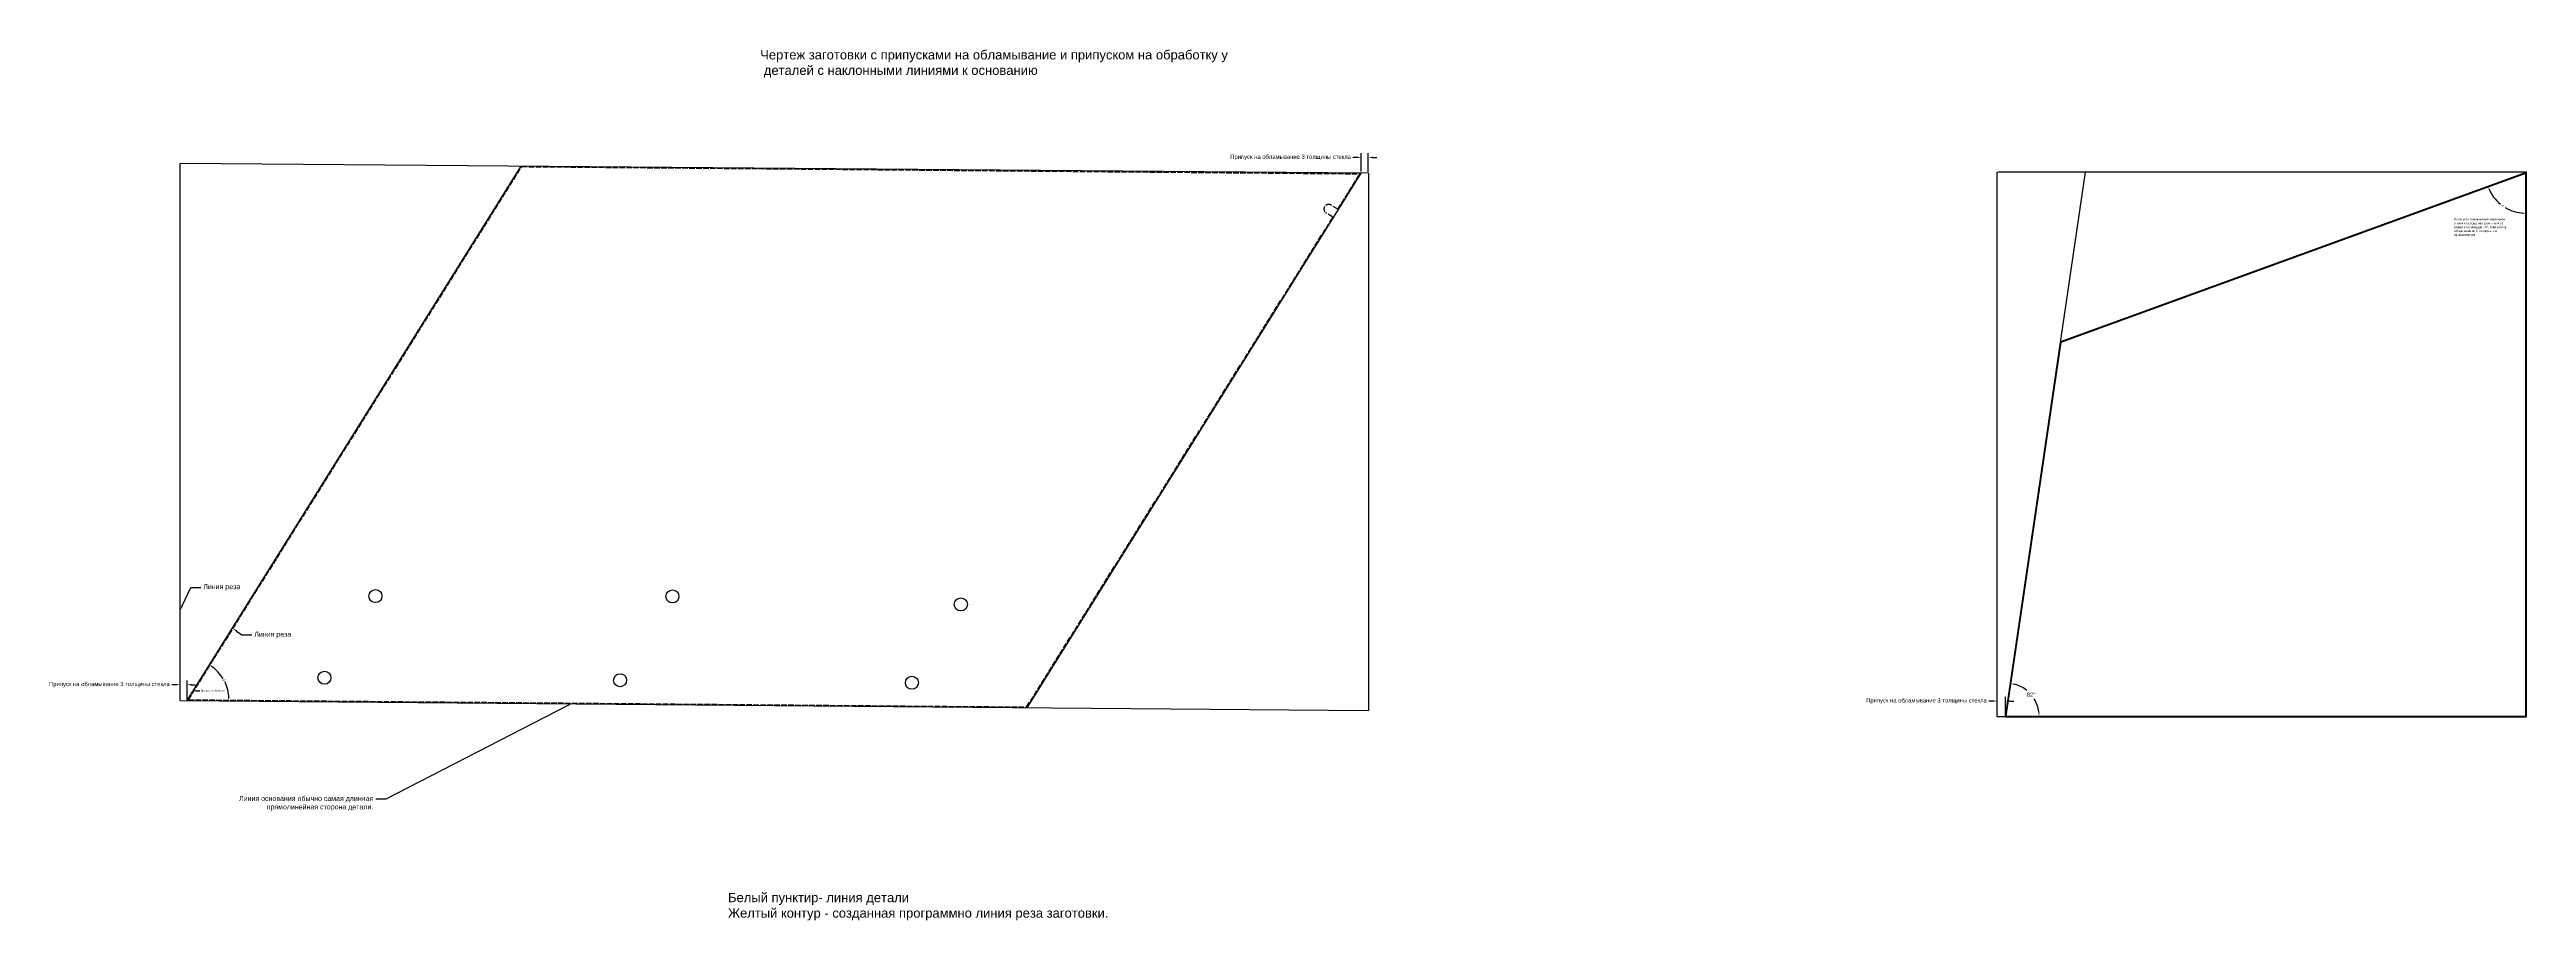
# Model space of a CAD drawing. Header units: inches. Extents: x -261 to 5066, y -1777 to 97.
import ezdxf
from ezdxf import colors
from ezdxf.entities.mleader import LeaderData, LeaderLine
from ezdxf.math import Vec2, Vec3

# ---------------------------------------------------------------- set-up
doc = ezdxf.new("R2010")
doc.units = ezdxf.units.IN
doc.header["$MEASUREMENT"] = 0
doc.linetypes.add('ACAD_ISO02W100', pattern=[15, 12, -3])
doc.styles.get("Standard").update_dxf_attribs({"font": 'arial.ttf'})
doc.dimstyles.get("Standard").update_dxf_attribs({"dimtxt": 0.18, "dimasz": 0.18, "dimexe": 0.18, "dimexo": 0.0625, "dimgap": 0.09, "dimtad": 0, "dimtih": 1, "dimtoh": 1, "dimdec": 4, "dimzin": 0, "dimdsep": 46, "dimtxsty": 'Standard', "dimcen": 0.09, "dimadec": 0, "dimazin": 0, "dimtfac": 1, "dimtdec": 4, "dimtofl": 0, "dimtmove": 0, "dimatfit": 3, "dimfxl": 1, "dimtolj": 1, "dimtzin": 0, "dimarcsym": 0})

# ---------------------------------------------------------------- blocks, each defined once
blk = doc.blocks.new('*D48')
at = {"color": 0, "lineweight": -2, "transparency": 16777216}
for p, q in [((10.5, -1269.4), (1.5, -1269.4)), ((19.5, -1300.1), (19.5, -1260.4)), ((34.7, -1300.4), (34.7, -1260.4)), ((43.7, -1269.4), (52.7, -1269.4))]:
    blk.add_line(p, q, dxfattribs=at)
at = {"color": 0, "transparency": 16777216}
for points in [[(10.5, -1267.9), (10.5, -1270.9), (19.5, -1269.4)], [(43.7, -1267.9), (43.7, -1270.9), (34.7, -1269.4)]]:
    blk.add_solid(points, dxfattribs=at)
at = {"layer": 'Defpoints', "color": 0, "transparency": 16777216}
for p in [(19.5, -1269.4), (19.5, -1303.2), (34.7, -1303.5)]:
    blk.add_point(p, dxfattribs=at)
at = {"color": 0, "transparency": 16777216, "insert": (-134.2, -1269.4), "char_height": 9, "attachment_point": 5}
blk.add_mtext('\\A1;{\\fArial|b0|i0|c204|p34; Припуск на обламывание 3 толщины стекла }', dxfattribs=at)
blk = doc.blocks.new('*D49')
at = {"color": 0, "lineweight": -2, "transparency": 16777216}
for p, q in [((47.8, -1282.6), (48.1, -1282)), ((48.2, -1282.3), (48.4, -1282.4)), ((49, -1283.4), (49.4, -1282.8)), ((49.2, -1282.9), (49, -1282.8))]:
    blk.add_line(p, q, dxfattribs=at)
at = {"color": 0, "transparency": 16777216}
for points in [[(48.2, -1282.3), (48.2, -1282.3), (48, -1282.2)], [(49.2, -1282.9), (49.1, -1282.9), (49.3, -1283)]]:
    blk.add_solid(points, dxfattribs=at)
at = {"layer": 'Defpoints', "color": 0, "transparency": 16777216}
for p in [(47.7, -1282.7), (49, -1283.5), (49.3, -1283)]:
    blk.add_point(p, dxfattribs=at)
at = {"color": 0, "transparency": 16777216, "insert": (48.7, -1282.6), "char_height": 0.18, "attachment_point": 5}
blk.add_mtext('\\A1;1.5000', dxfattribs=at)
blk = doc.blocks.new('*D50')
at = {"color": 0, "lineweight": -2, "ltscale": 20, "transparency": 16777216}
for start, end in [(31.5132, 55.6374), (1.8677, 26.0631)]:
    blk.add_arc((37.5, -1301.9), 87.3, start, end, dxfattribs=at)
at = {"color": 0, "ltscale": 20, "transparency": 16777216}
for points in [[(86.5, -1230.3), (87.1, -1229.3), (83.8, -1227.8)], [(125.4, -1299), (124.2, -1299), (124.8, -1302.6)]]:
    blk.add_solid(points, dxfattribs=at)
at = {"layer": 'Defpoints', "color": 0, "ltscale": 20, "transparency": 16777216}
for p in [(754.4, -154.7), (120.1, -1273.4), (37.5, -1301.9), (37.5, -1301.9), (1840.2, -1317.4)]:
    blk.add_point(p, dxfattribs=at)
at = {"color": 0, "ltscale": 20, "transparency": 16777216, "insert": (114.1, -1259.9), "char_height": 3.6, "attachment_point": 5}
blk.add_mtext('\\A1;58°', dxfattribs=at)
blk = doc.blocks.new('*D51')
at = {"color": 0, "lineweight": -2, "transparency": 16777216}
for p, q in [((2550.8, -134.8), (2541.8, -134.8)), ((2559.8, -165.5), (2559.8, -125.8)), ((2575, -165.8), (2575, -125.8)), ((2584, -134.8), (2593, -134.8))]:
    blk.add_line(p, q, dxfattribs=at)
at = {"color": 0, "transparency": 16777216}
for points in [[(2550.8, -133.3), (2550.8, -136.3), (2559.8, -134.8)], [(2584, -133.3), (2584, -136.3), (2575, -134.8)]]:
    blk.add_solid(points, dxfattribs=at)
at = {"layer": 'Defpoints', "color": 0, "transparency": 16777216}
for p in [(2559.8, -134.8), (2559.8, -168.6), (2575, -168.9)]:
    blk.add_point(p, dxfattribs=at)
at = {"color": 0, "transparency": 16777216, "insert": (2406.1, -134.8), "char_height": 9, "attachment_point": 5}
blk.add_mtext('\\A1;{\\fArial|b0|i0|c204|p34; Припуск на обламывание 3 толщины стекла }', dxfattribs=at)
blk = doc.blocks.new('*D53')
at = {"color": 0, "lineweight": -2, "transparency": 16777216}
for start, end in [(51.4949, 74.3265), (7.3119, 31.6545)]:
    blk.add_arc((3947, -1337), 70.6, start, end, dxfattribs=at)
at = {"color": 0, "transparency": 16777216}
for points in [[(3965.8, -1270.6), (3966.4, -1267.6), (3957.3, -1267.2)], [(4018.5, -1328), (4015.5, -1328.2), (4017.6, -1337)]]:
    blk.add_solid(points, dxfattribs=at)
at = {"layer": 'Defpoints', "color": 0, "transparency": 16777216}
for p in [(4071.1, -492.8), (4009.8, -1304.8), (3947, -1337), (3947, -1337), (5064.1, -1337)]:
    blk.add_point(p, dxfattribs=at)
at = {"color": 0, "transparency": 16777216, "insert": (4000.4, -1290.9), "char_height": 9, "attachment_point": 5}
blk.add_mtext('\\A1;82°', dxfattribs=at)
blk = doc.blocks.new('*D55')
at = {"color": 0, "lineweight": -2, "transparency": 16777216}
for start, end in [(202.3971, 230.9754), (239.2165, 267.6029)]:
    blk.add_arc((5064.1, -168.7), 86.1, start, end, dxfattribs=at)
at = {"color": 0, "transparency": 16777216}
for points in [[(4984, -201.7), (4985.1, -201.3), (4983.3, -198.2)], [(5060.6, -254.1), (5060.5, -255.3), (5064.1, -254.8)]]:
    blk.add_solid(points, dxfattribs=at)
at = {"layer": 'Defpoints', "color": 0, "transparency": 16777216}
for p in [(5064.1, -168.7), (5064.1, -168.7), (5001.6, -227.8), (4065.3, -532.3), (5064.1, -1337)]:
    blk.add_point(p, dxfattribs=at)
at = {"color": 0, "transparency": 16777216, "insert": (5014.8, -239.2), "char_height": 3.6, "attachment_point": 5}
blk.add_mtext('\\A1;70°', dxfattribs=at)
blk = doc.blocks.new('*D56')
at = {"color": 0, "lineweight": -2, "transparency": 16777216}
for p, q in [((3918.3, -1304.6), (3909.3, -1304.6)), ((3927.3, -1335.3), (3927.3, -1295.6)), ((3945.3, -1335.6), (3945.3, -1295.6)), ((3954.3, -1304.6), (3963.3, -1304.6))]:
    blk.add_line(p, q, dxfattribs=at)
at = {"color": 0, "transparency": 16777216}
for points in [[(3918.3, -1303.1), (3918.3, -1306.1), (3927.3, -1304.6)], [(3954.3, -1303.1), (3954.3, -1306.1), (3945.3, -1304.6)]]:
    blk.add_solid(points, dxfattribs=at)
at = {"layer": 'Defpoints', "color": 0, "transparency": 16777216}
for p in [(3927.3, -1304.6), (3927.3, -1338.4), (3945.3, -1338.7)]:
    blk.add_point(p, dxfattribs=at)
at = {"color": 0, "transparency": 16777216, "insert": (3773.6, -1304.6), "char_height": 9, "attachment_point": 5}
blk.add_mtext('\\A1;{\\fArial|b0|i0|c204|p34; Припуск на обламывание 3 толщины стекла }', dxfattribs=at)

msp = doc.modelspace()

# ---------------------------------------------------------------- linework, layer by layer
at = {"color": 2}
for p, q in [((19.50871, -1303.20192), (19.52167, -147.67196)), ((2575.03298, -168.73731), (19.52167, -147.67196)), ((2575.04534, -168.73741), (2575.03403, -1325.27579)), ((3927.277, -1338.54315), (3927.277, -166.66998)), ((5065.64403, -166.66998), (3929.01359, -166.66998)), ((3945.277, -1338.54315), (4117.52201, -166.66998)), ((4063.94479, -531.1839), (5063.631, -167.32788)), ((5065.64403, -1338.54315), (5065.64403, -166.66998)), ((3945.277, -1338.54315), (3927.277, -1338.54315)), ((3945.277, -1338.54315), (5065.64403, -1338.54315))]:
    msp.add_line(p, q, dxfattribs=at)
at = {"color": 2, "linetype": 'Continuous'}
for p, q in [((34.73349, -1303.48783), (753.18838, -153.71965)), ((1841.01541, -1318.93557), (2559.81742, -168.61189)), ((19.50871, -1303.35725), (2575.03403, -1325.27579))]:
    msp.add_line(p, q, dxfattribs=at)
at = {"color": 7, "linetype": 'ACAD_ISO02W100'}
for p, q in [((37.521, -1301.8575), (754.36553, -154.66644)), ((754.36553, -154.66644), (2557.03298, -170.23731)), ((2509.34024, -246.56164), (2557.03298, -170.23731)), ((1840.18844, -1317.42837), (2498.74186, -263.5226)), ((2498.74186, -263.5226), (2484.32504, -254.51398)), ((2509.34024, -246.56164), (2494.92343, -237.55301)), ((37.521, -1301.8575), (1840.18844, -1317.42837))]:
    msp.add_line(p, q, dxfattribs=at)
for p, q in [((4065.29872, -532.28738), (5064.14403, -168.73741)), ((5064.14403, -1337.04315), (5064.14403, -168.73741)), ((3947.01359, -1337.04315), (4065.29872, -532.28738)), ((3947.01359, -1337.04315), (5064.14403, -1337.04315))]:
    msp.add_line(p, q)
at = {"color": 7}
for centre in [(439.78261, -1078.92317), (1078.53739, -1079.49915), (1698.63777, -1096.71886), (330.14301, -1254.38321), (965.82665, -1259.87405), (1593.30036, -1265.29397)]:
    msp.add_circle(centre, 14, dxfattribs=at)
at = {"color": 7, "linetype": 'ACAD_ISO02W100'}
msp.add_arc((2489.62423, -246.03349), 10, 58, 238, dxfattribs=at)

# ---------------------------------------------------------------- texts
at = {"attachment_point": 1}
for s, width, insert, char_height in [('{\\fArial|b0|i0|c204|p34;Чертеж заготовки с припусками на обламывание и припуском на обработку у\\P деталей с наклонными линиями к основанию}', 1383.7336756, (1267.14823, 95.98867), 20), ('{\\fArial|b0|i0|c204|p34;Если угол примыкания наклонной линии к основанию (оси х или }y)\\P{\\fArial|b0|i0|c204|p34;равен или меньше 70}%%D{\\fArial|b0|i0|c204|p34;, припуск на обламывание 3} {\\fArial|b0|i0|c204|p34;толщины не прибавляется}', 123.2026386, (4909.952, -265.47351), 5), ('{\\fArial|b0|i0|c204|p34;Белый пунктир- линия детали\\PЖелтый контур - созданная программно линия реза заготовки.}', 3008.9888574, (1198.00412, -1717.45695), 20)]:
    msp.add_mtext_dynamic_manual_height_columns(s, width=width, gutter_width=1, heights=[0], dxfattribs=dict(at, insert=insert, char_height=char_height))

# ---------------------------------------------------------------- dimensions: what is measured, and where the dimension line sits
for base, p1, p2, picture, middle in [((2559.81742, -134.81964), (2575.0422, -168.8978), (2559.81742, -168.61189), '*D51', (2406.10528, -134.81964)), ((19.50871, -1269.40967), (34.73349, -1303.48783), (19.50871, -1303.20192), '*D48', (-134.20343, -1269.40967)), ((3927.277, -1304.62548), (3945.28622, -1338.70364), (3927.277, -1338.41773), '*D56', (3773.56486, -1304.62548))]:
    dim = msp.add_linear_dim(base=base, p1=p1, p2=p2, text='{\\fArial|b0|i0|c204|p34; Припуск на обламывание 3 толщины стекла }', dimstyle='Standard', override={"dimscale": 50, "dimdec": 0})
    dim.commit()
    dim.dimension.update_dxf_attribs({"geometry": picture, "text_midpoint": middle})
at = {"ltscale": 20}
dim = msp.add_angular_dim_2l(base=(120.07397, -1273.42674), line1=((37.521, -1301.8575), (1840.18844, -1317.42837)), line2=((37.521, -1301.8575), (754.36553, -154.66644)), dimstyle='Standard', override={"dimscale": 20}, dxfattribs=at)
dim.commit()
dim.dimension.update_dxf_attribs({"geometry": '*D50', "text_midpoint": (114.06747, -1259.85823)})
for base, line1, line2, override, picture, middle in [((5001.55064, -227.79123), ((5064.14403, -1337.04315), (5064.14403, -168.73741)), ((4065.29872, -532.28738), (5064.14403, -168.73741)), {"dimscale": 20}, '*D55', (5014.7855, -239.2287)), ((4009.77409, -1304.77092), ((3947.01359, -1337.04315), (5064.14403, -1337.04315)), ((3947.01359, -1337.04315), (4071.09617, -492.84426)), {"dimscale": 50}, '*D53', (4000.42063, -1290.9122))]:
    dim = msp.add_angular_dim_2l(base=base, line1=line1, line2=line2, dimstyle='Standard', override=override)
    dim.commit()
    dim.dimension.update_dxf_attribs({"geometry": picture, "text_midpoint": middle})
dim = msp.add_aligned_dim(p1=(47.73658, -1282.67853), p2=(49.00865, -1283.47341), distance=0.58288, dimstyle='Standard')
dim.commit()
dim.dimension.update_dxf_attribs({"geometry": '*D49', "text_midpoint": (48.6815, -1282.58166)})

# ---------------------------------------------------------------- leaders
ml = msp.add_multileader_mtext('Standard')
ml.set_content('{\\fArial|b0|i0|c204|p34;Линия реза }', color=256)
ml.set_leader_properties()
ml.build(insert=Vec2(0, 0))
ml.multileader.update_dxf_attribs({"dogleg_length": 0.36, "arrow_head_size": 10.8, "scale": 60})
ctx = ml.context
ctx.base_point, ctx.scale, ctx.char_height, ctx.arrow_head_size, ctx.landing_gap_size, ctx.plane_origin = Vec3(64.02462, -1059.99044), 60, 10.8, 10.8, 5.4, Vec3(-26.56767, -1183.19455)
notes = []
notes.append((ctx, [(0, (1, 1, 0), (42.42462, -1059.99044), (1, 0), 21.6, [(0, [(19.58779, -1109.59152)], 0, [])])]))
ctx.mtext.insert, ctx.mtext.flow_direction = Vec3(69.42462, -1053.09125), 5
ml = msp.add_multileader_mtext('Standard')
ml.set_content('{\\fArial|b0|i0|c204|p34;Линия реза }', color=256)
ml.set_leader_properties()
ml.build(insert=Vec2(0, 0))
ml.multileader.update_dxf_attribs({"dogleg_length": 0.36, "arrow_head_size": 10.8, "scale": 60})
ctx = ml.context
ctx.base_point, ctx.scale, ctx.char_height, ctx.arrow_head_size, ctx.landing_gap_size, ctx.plane_origin = Vec3(173.78549, -1162.36544), 60, 10.8, 10.8, 5.4, Vec3(86.18734, -1221.14445)
notes.append((ctx, [(0, (1, 1, 0), (152.18549, -1162.36544), (1, 0), 21.6, [(0, [(132.3428, -1147.54143)], 0, [])])]))
ctx.mtext.insert, ctx.mtext.flow_direction = Vec3(179.18549, -1155.46626), 5
ml = msp.add_multileader_mtext('Standard')
ml.set_content('{\\fArial|b0|i0|c204|p34;Припуск на обработку}', color=256)
ml.set_leader_properties()
ml.build(insert=Vec2(0, 0))
ml.multileader.update_dxf_attribs({"dogleg_length": 0.36, "arrow_head_size": 3.6, "scale": 20})
ctx = ml.context
ctx.base_point, ctx.scale, ctx.char_height, ctx.arrow_head_size, ctx.landing_gap_size, ctx.plane_origin = Vec3(62.33555, -1282.83841), 20, 3.6, 3.6, 1.8, Vec3(49.14899, -1282.83841)
notes.append((ctx, [(0, (1, 1, 0), (55.13555, -1282.83841), (1, 0), 7.2, [(0, [(49.14899, -1282.83841)], 0, [])])]))
ctx.mtext.insert, ctx.mtext.flow_direction = Vec3(64.13555, -1280.50921), 5
ml = msp.add_multileader_mtext('Standard')
ml.set_content('{\\fArial|b0|i0|c204|p34;Линия основания обычно самая длинная \\Pпрямолинейная сторона детали.}', color=256)
ml.set_leader_properties()
ml.build(insert=Vec2(0, 0))
ml.multileader.update_dxf_attribs({"dogleg_length": 0.36, "arrow_head_size": 10.8, "scale": 60})
ctx = ml.context
ctx.base_point, ctx.scale, ctx.char_height, ctx.arrow_head_size, ctx.landing_gap_size, ctx.plane_origin = Vec3(142.24858, -1515.82032), 60, 10.8, 10.8, 5.4, Vec3(863.38646, -1310.59512)
ctx.text_align_type = 2
notes.append((ctx, [(0, (1, 1, 0), (462.10833, -1515.82032), (-1, 0), 21.6, [(0, [(863.38646, -1308.99107)], 0, [])])]))
ctx.mtext.insert, ctx.mtext.alignment, ctx.mtext.flow_direction = Vec3(435.10833, -1508.92114), 3, 5
for ctx, leaders in notes:
    for number, flags, end, landing, length, lines in leaders:
        leader = LeaderData()
        leader.index, (leader.has_last_leader_line, leader.has_dogleg_vector, leader.attachment_direction) = number, flags
        leader.last_leader_point, leader.dogleg_vector, leader.dogleg_length = Vec3(end), Vec3(landing), length
        for number, points, colour, breaks in lines:
            line = LeaderLine()
            line.index, line.vertices, line.color, line.breaks = number, Vec3.list(points), colors.encode_raw_color(colour), breaks
            leader.lines.append(line)
        ctx.leaders.append(leader)

doc.saveas('drawing.dxf')
